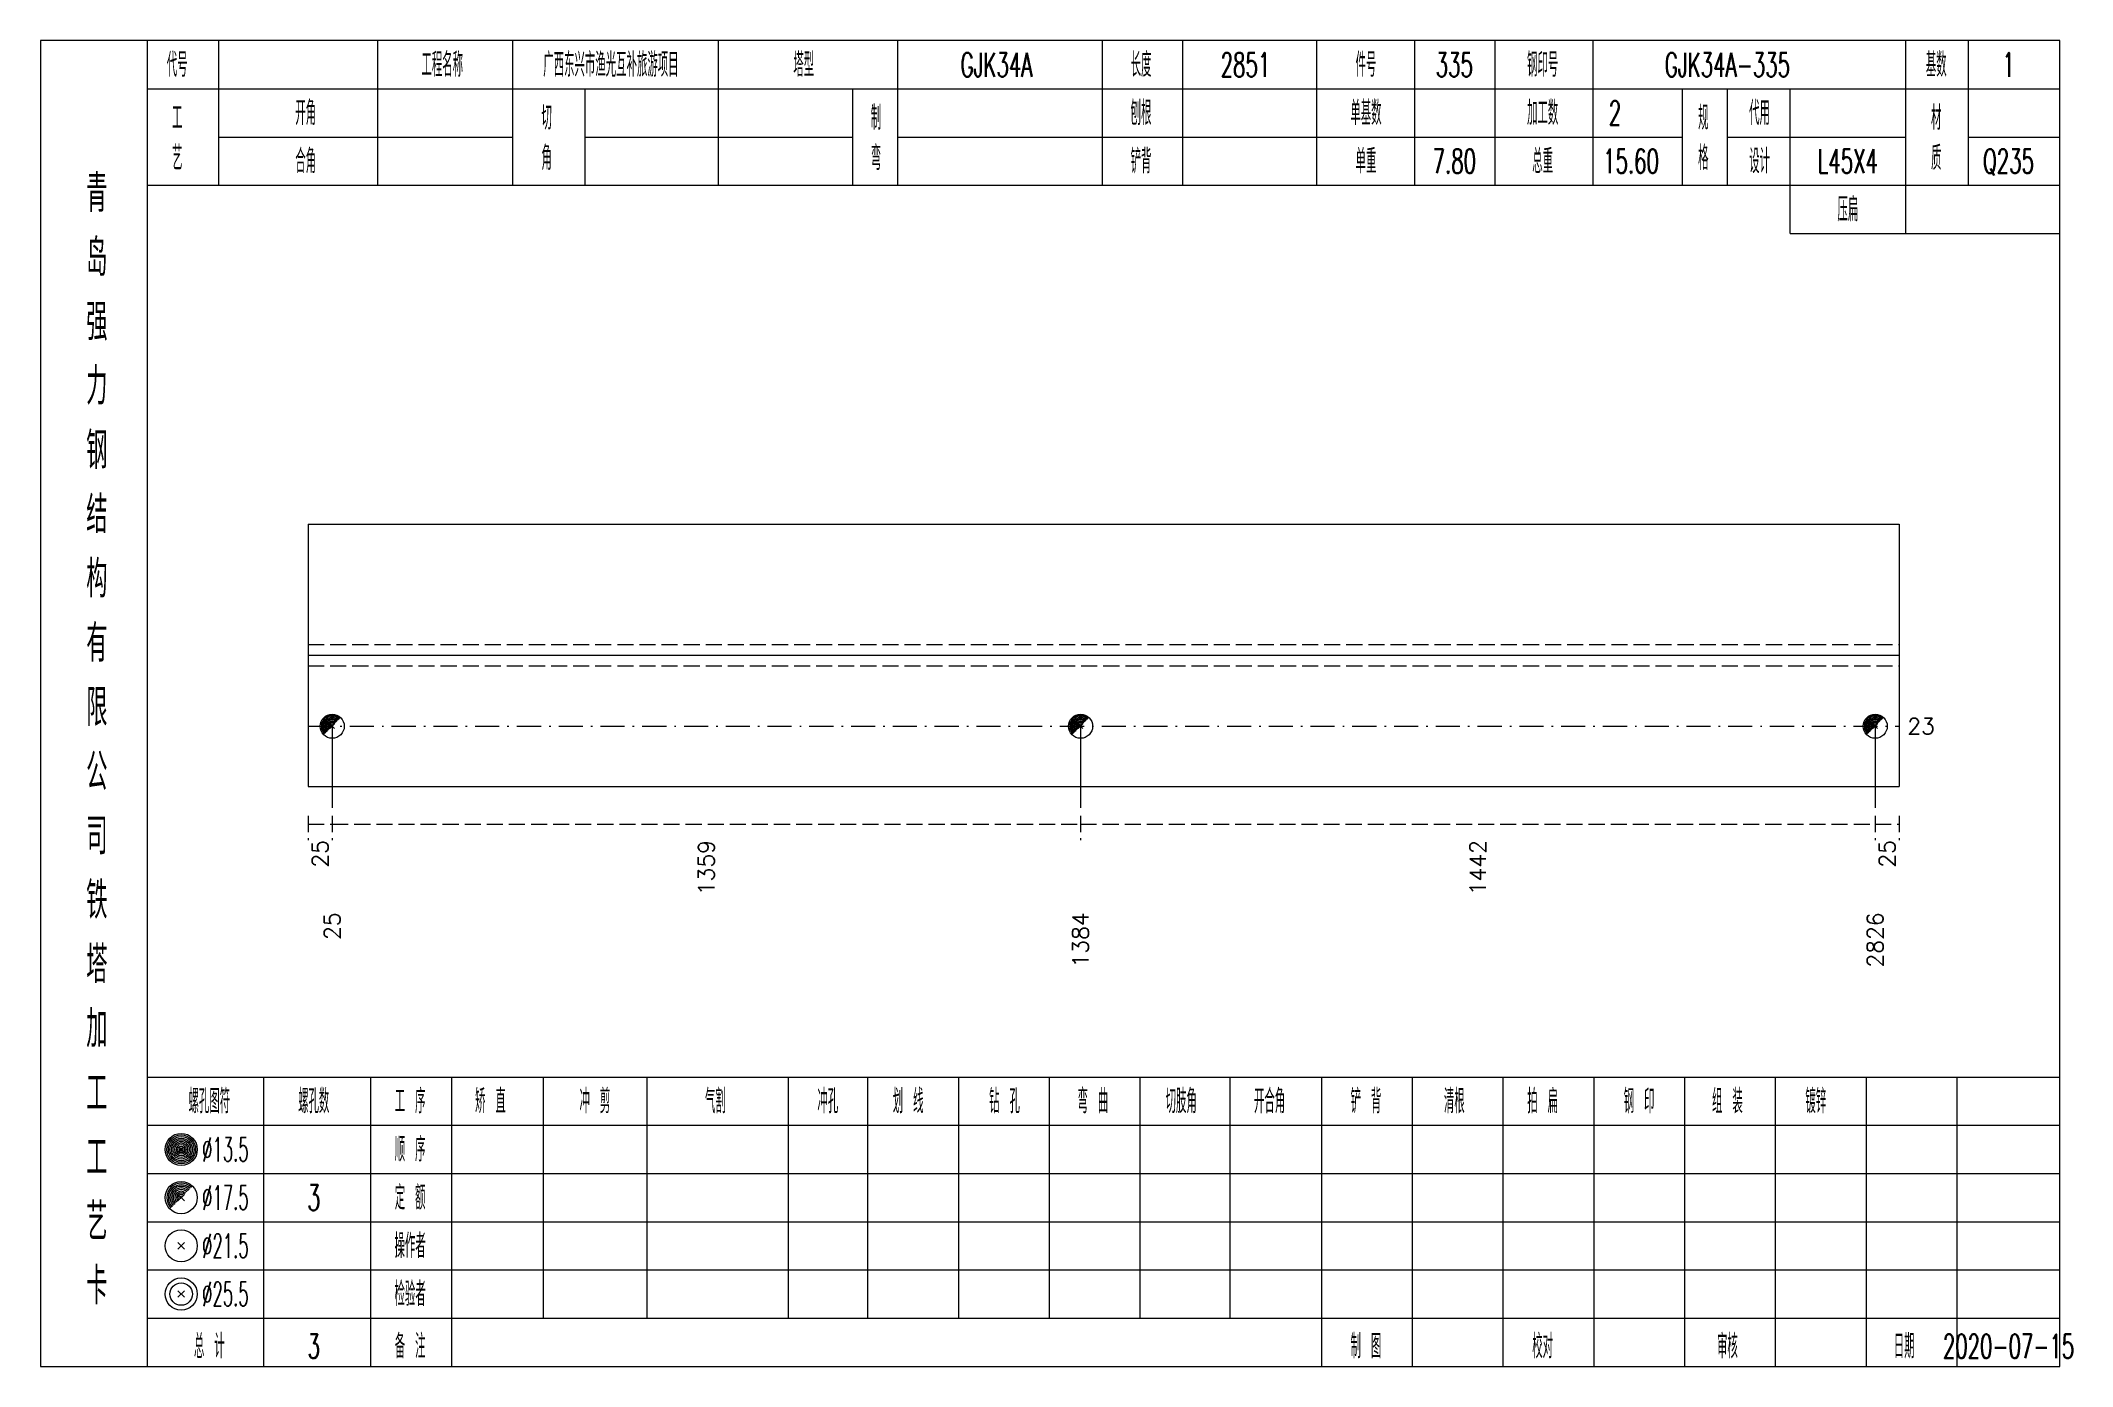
# Model space of a CAD drawing. Extents: x 0 to 2606, y -377 to 6479.
# Drawn here: x 261.4 to 514.3, y 5250 to 5415 of the extents above; entities that cross this region are included whole.
import ezdxf
from ezdxf.enums import TextEntityAlignment as Align

# ---------------------------------------------------------------- set-up
doc = ezdxf.new("R2010")
doc.units = 0
doc.header["$MEASUREMENT"] = 0
doc.linetypes.add('一点画线', pattern=[5.2, 3, -1, 0.2, -1])
doc.linetypes.add('虚线', pattern=[2.75, 2, -0.75])
doc.layers.get('0').update_dxf_attribs({"linetype": 'CONTINUOUS', "lineweight": 25})
doc.layers.add('1', color=7, linetype='CONTINUOUS', lineweight=25)
doc.layers.add('4', color=7, linetype='CONTINUOUS', lineweight=25)
doc.styles.get("Standard").update_dxf_attribs({"font": 'simplex.shx', "width": 0.7, "height": 3, "bigfont": 'gbhzfs.shx'})

msp = doc.modelspace()

# ---------------------------------------------------------------- texts
at = {"color": 7, "linetype": 'Continuous', "lineweight": 13}
msp.add_text('23', height=2, dxfattribs=at).set_placement((493.8, 5329.67), align=Align.MIDDLE_LEFT)
at = {"color": 8, "linetype": 'Continuous', "lineweight": 9}
for s, p in [('25', (296.2, 5315.5)), ('1359', (344.28, 5315.5)), ('1442', (440.33, 5315.5)), ('25', (491.3, 5315.5))]:
    msp.add_text(s, height=2, rotation=90, dxfattribs=at).set_placement(p, align=Align.MIDDLE_RIGHT)
at = {"layer": '1', "color": 7, "linetype": 'Continuous', "lineweight": 13}
for s, p in [('25', (297.7, 5306.5)), ('1384', (390.87, 5306.5)), ('2826', (489.8, 5306.5))]:
    msp.add_text(s, height=2, rotation=90, dxfattribs=at).set_placement(p, align=Align.MIDDLE_RIGHT)
at = {"layer": '4', "color": 1, "linetype": 'Continuous', "lineweight": 13}
for s, height, width, p in [('代号', 3, 0.6, (278.4, 5412)), ('工程名称', 3, 0.6, (311.4, 5412)), ('广西东兴市渔光互补旅游项目', 3, 0.6, (332.4, 5412)), ('塔型', 3, 0.6, (356.4, 5412)), ('GJK34A', 3, 0.6, (380.4, 5412)), ('长度', 3, 0.6, (398.4, 5412)), ('2851', 3, 0.6, (411.4, 5412)), ('件号', 3, 0.6, (426.4, 5412)), ('335', 3, 0.6, (437.4, 5412)), ('钢印号', 3, 0.6, (448.4, 5412)), ('GJK34A-335', 3, 0.6, (471.4, 5412)), ('基数', 3, 0.6, (497.4, 5412)), ('1', 3, 0.6, (506.4, 5412)), ('工', 3, 0.6, (278.4, 5405.4)), ('开角', 3, 0.6, (294.4, 5406)), ('切', 3, 0.6, (324.4, 5405.4)), ('制', 3, 0.6, (365.4, 5405.4)), ('刨根', 3, 0.6, (398.4, 5406)), ('单基数', 3, 0.6, (426.4, 5406)), ('加工数', 3, 0.6, (448.4, 5406)), ('2', 3, 0.6, (457.4, 5406)), ('规', 3, 0.6, (468.4, 5405.4)), ('代用', 3, 0.6, (475.4, 5406)), ('材', 3, 0.6, (497.4, 5405.4)), ('艺', 3, 0.6, (278.4, 5400.4)), ('合角', 3, 0.6, (294.4, 5400)), ('角', 3, 0.6, (324.4, 5400.4)), ('弯', 3, 0.6, (365.4, 5400.4)), ('铲背', 3, 0.6, (398.4, 5400)), ('单重', 3, 0.6, (426.4, 5400)), ('7.80', 3, 0.6, (437.4, 5400)), ('总重', 3, 0.6, (448.4, 5400)), ('15.60', 3, 0.6, (459.4, 5400)), ('格', 3, 0.6, (468.4, 5400.4)), ('设计', 3, 0.6, (475.4, 5400)), ('L45X4', 3, 0.6, (486.4, 5400)), ('质', 3, 0.6, (497.4, 5400.4)), ('Q235', 3, 0.6, (506.4, 5400)), ('青', 4.6, 0.8, (268.4, 5396)), ('压扁', 3, 0.6, (486.4, 5394)), ('岛', 4.6, 0.8, (268.4, 5388)), ('强', 4.6, 0.8, (268.4, 5380)), ('力', 4.6, 0.8, (268.4, 5372)), ('钢', 4.6, 0.8, (268.4, 5364)), ('结', 4.6, 0.8, (268.4, 5356)), ('构', 4.6, 0.8, (268.4, 5348)), ('有', 4.6, 0.8, (268.4, 5340)), ('限', 4.6, 0.8, (268.4, 5332)), ('公', 4.6, 0.8, (268.4, 5324)), ('司', 4.6, 0.8, (268.4, 5316)), ('铁', 4.6, 0.8, (268.4, 5308)), ('塔', 4.6, 0.8, (268.4, 5300)), ('加', 4.6, 0.8, (268.4, 5292)), ('工', 4.6, 0.8, (268.4, 5284)), ('螺孔图符', 3, 0.6, (282.4, 5283)), ('螺孔数', 3, 0.6, (295.4, 5283)), ('工 序', 3, 0.6, (307.4, 5283)), ('矫 直', 3, 0.6, (317.4, 5283)), ('冲 剪', 3, 0.6, (330.4, 5283)), ('气割', 3, 0.6, (345.4, 5283)), ('冲孔', 3, 0.6, (359.4, 5283)), ('划 线', 3, 0.6, (369.4, 5283)), ('钻 孔', 3, 0.6, (381.4, 5283)), ('弯 曲', 3, 0.6, (392.4, 5283)), ('切肢角', 3, 0.6, (403.4, 5283)), ('开合角', 3, 0.6, (414.4, 5283)), ('铲 背', 3, 0.6, (426.4, 5283)), ('清根', 3, 0.6, (437.4, 5283)), ('拍 扁', 3, 0.6, (448.4, 5283)), ('钢 印', 3, 0.6, (460.4, 5283)), ('组 装', 3, 0.6, (471.4, 5283)), ('镀锌', 3, 0.6, (482.4, 5283)), ('工', 4.6, 0.8, (268.4, 5276)), ('%%C13.5', 3, 0.5, (284.4, 5277)), ('顺 序', 3, 0.6, (307.4, 5277)), ('%%C17.5', 3, 0.5, (284.4, 5271)), ('3', 3.2, 0.6, (295.4, 5271)), ('定 额', 3, 0.6, (307.4, 5271)), ('艺', 4.6, 0.8, (268.4, 5268)), ('%%C21.5', 3, 0.5, (284.4, 5265)), ('操作者', 3, 0.6, (307.4, 5265)), ('卡', 4.6, 0.8, (268.4, 5260)), ('%%C25.5', 3, 0.5, (284.4, 5259)), ('检验者', 3, 0.6, (307.4, 5259)), ('总 计', 3, 0.6, (282.4, 5252.5)), ('3', 3, 0.6, (295.4, 5252.5)), ('备 注', 3, 0.6, (307.4, 5252.5)), ('制 图', 3, 0.6, (426.4, 5252.5)), ('校对', 3, 0.6, (448.4, 5252.5)), ('审核', 3, 0.6, (471.4, 5252.5)), ('日期', 3, 0.6, (493.4, 5252.5)), ('2020-07-15', 3, 0.6, (506.4, 5252.5))]:
    msp.add_text(s, height=height, dxfattribs=dict(at, width=width)).set_placement(p, align=Align.MIDDLE_CENTER)

# ---------------------------------------------------------------- linework, layer by layer
at = {"color": 7, "linetype": 'Continuous', "lineweight": 18}
for p, q in [((294.7, 5354.83), (294.7, 5322.17)), ((294.7, 5354.83), (492.8, 5354.83)), ((492.8, 5354.83), (492.8, 5322.17)), ((294.7, 5338.5), (492.8, 5338.5))]:
    msp.add_line(p, q, dxfattribs=at)
at = {"color": 1, "linetype": '虚线', "lineweight": 18}
for p, q in [((294.7, 5339.83), (492.8, 5339.83)), ((294.7, 5337.17), (492.8, 5337.17))]:
    msp.add_line(p, q, dxfattribs=at)
at = {"color": 3, "linetype": '一点画线', "lineweight": 13}
msp.add_line((294.7, 5329.67), (492.8, 5329.67), dxfattribs=at)
at = {"color": 7, "linetype": 'Continuous', "lineweight": 13}
for p, q in [((297.7, 5329.67), (297.7, 5319.5)), ((390.87, 5329.67), (390.87, 5319.5)), ((489.8, 5329.67), (489.8, 5319.5))]:
    msp.add_line(p, q, dxfattribs=at)
at = {"color": 8, "linetype": '虚线', "lineweight": 9}
for p, q in [((294.7, 5318.5), (294.7, 5315.5)), ((294.7, 5317.5), (297.7, 5317.5)), ((297.7, 5318.5), (297.7, 5315.5)), ((297.7, 5318.5), (297.7, 5315.5)), ((297.7, 5317.5), (390.87, 5317.5)), ((390.87, 5318.5), (390.87, 5315.5)), ((390.87, 5318.5), (390.87, 5315.5)), ((390.87, 5317.5), (489.8, 5317.5)), ((489.8, 5318.5), (489.8, 5315.5)), ((489.8, 5318.5), (489.8, 5315.5)), ((489.8, 5317.5), (492.8, 5317.5)), ((492.8, 5318.5), (492.8, 5315.5))]:
    msp.add_line(p, q, dxfattribs=at)
at = {"layer": '1', "color": 7, "linetype": 'Continuous', "lineweight": 0}
for p, q in [((297.4, 5329.37), (298, 5329.97)), ((297.4, 5329.97), (298, 5329.37)), ((390.57, 5329.37), (391.17, 5329.97)), ((390.57, 5329.97), (391.17, 5329.37)), ((489.5, 5329.37), (490.1, 5329.97)), ((489.5, 5329.97), (490.1, 5329.37))]:
    msp.add_line(p, q, dxfattribs=at)
at = {"layer": '1', "color": 7, "linetype": 'Continuous', "lineweight": 18}
msp.add_line((294.7, 5322.17), (492.8, 5322.17), dxfattribs=at)
at = {"layer": '1', "color": 7, "linetype": 'Continuous', "lineweight": 13}
for centre in [(297.7, 5329.67), (390.87, 5329.67), (489.8, 5329.67)]:
    msp.add_circle(centre, 1.5, dxfattribs=at)
for centre, radius in [((297.7, 5329.67), 1.35), ((297.7, 5329.67), 1.2), ((297.7, 5329.67), 1.05), ((297.7, 5329.67), 0.9), ((297.7, 5329.67), 0.75), ((297.7, 5329.67), 0.6), ((297.7, 5329.67), 0.45), ((297.7, 5329.67), 0.3), ((297.7, 5329.67), 0.15), ((390.87, 5329.67), 1.35), ((390.87, 5329.67), 1.2), ((390.87, 5329.67), 1.05), ((390.87, 5329.67), 0.9), ((390.87, 5329.67), 0.75), ((390.87, 5329.67), 0.6), ((390.87, 5329.67), 0.45), ((390.87, 5329.67), 0.3), ((390.87, 5329.67), 0.15), ((489.8, 5329.67), 1.35), ((489.8, 5329.67), 1.2), ((489.8, 5329.67), 1.05), ((489.8, 5329.67), 0.9), ((489.8, 5329.67), 0.75), ((489.8, 5329.67), 0.6), ((489.8, 5329.67), 0.45), ((489.8, 5329.67), 0.3), ((489.8, 5329.67), 0.15)]:
    msp.add_arc(centre, radius, 45, 225, dxfattribs=at)
at = {"layer": '4', "color": 1, "linetype": 'Continuous', "lineweight": 18}
for p, q in [((274.7, 5250), (274.7, 5415)), ((283.6, 5397), (283.6, 5415)), ((303.4, 5397), (303.4, 5415)), ((320.2, 5397), (320.2, 5415)), ((345.8, 5397), (345.8, 5415)), ((368.1, 5397), (368.1, 5415)), ((393.6, 5397), (393.6, 5415)), ((403.6, 5397), (403.6, 5415)), ((420.3, 5397), (420.3, 5415)), ((432.5, 5397), (432.5, 5415)), ((442.5, 5397), (442.5, 5415)), ((454.7, 5397), (454.7, 5415)), ((493.6, 5391), (493.6, 5415)), ((501.4, 5397), (501.4, 5415)), ((274.7, 5409), (512.8, 5409)), ((329.2, 5397), (329.2, 5409)), ((362.5, 5397), (362.5, 5409)), ((465.8, 5397), (465.8, 5409)), ((471.4, 5397), (471.4, 5409)), ((479.2, 5391), (479.2, 5409)), ((283.6, 5403), (320.2, 5403)), ((329.2, 5403), (362.5, 5403)), ((368.1, 5403), (465.8, 5403)), ((471.4, 5403), (493.6, 5403)), ((501.4, 5403), (512.8, 5403)), ((274.7, 5397), (512.8, 5397)), ((479.2, 5391), (512.8, 5391)), ((274.7, 5286), (512.8, 5286)), ((289.2, 5250), (289.2, 5286)), ((302.5, 5250), (302.5, 5286)), ((312.6, 5250), (312.6, 5286)), ((324, 5256), (324, 5286)), ((336.9, 5256), (336.9, 5286)), ((354.5, 5256), (354.5, 5286)), ((364.4, 5256), (364.4, 5286)), ((375.7, 5256), (375.7, 5286)), ((387, 5256), (387, 5286)), ((398.3, 5256), (398.3, 5286)), ((409.5, 5256), (409.5, 5286)), ((420.9, 5256), (420.9, 5286)), ((432.2, 5256), (432.2, 5286)), ((443.5, 5256), (443.5, 5286)), ((454.8, 5256), (454.8, 5286)), ((466.1, 5256), (466.1, 5286)), ((477.4, 5256), (477.4, 5286)), ((488.7, 5256), (488.7, 5286)), ((500, 5256), (500, 5286)), ((274.7, 5280), (512.8, 5280)), ((274.7, 5274), (512.8, 5274)), ((274.7, 5268), (512.8, 5268)), ((274.7, 5262), (512.8, 5262)), ((274.7, 5256), (512.8, 5256)), ((420.9, 5250), (420.9, 5256)), ((432.2, 5250), (432.2, 5256)), ((443.5, 5250), (443.5, 5256)), ((454.8, 5250), (454.8, 5256)), ((466.1, 5250), (466.1, 5256)), ((477.4, 5250), (477.4, 5256)), ((488.7, 5250), (488.7, 5256)), ((500, 5250), (500, 5256))]:
    msp.add_line(p, q, dxfattribs=at)
at = {"layer": '4', "color": 7, "linetype": 'Continuous', "lineweight": 13}
for p, q in [((278.7, 5276.8), (279.1, 5277.2)), ((279.1, 5276.8), (278.7, 5277.2)), ((278.5, 5264.6), (279.3, 5265.4)), ((279.3, 5264.6), (278.5, 5265.4)), ((278.5, 5258.6), (279.3, 5259.4)), ((279.3, 5258.6), (278.5, 5259.4))]:
    msp.add_line(p, q, dxfattribs=at)
at = {"layer": '4', "color": 7, "linetype": 'Continuous', "lineweight": 0}
for p, q in [((278.5, 5270.6), (279.3, 5271.4)), ((278.5, 5271.4), (279.3, 5270.6))]:
    msp.add_line(p, q, dxfattribs=at)
at = {"layer": '4', "color": 1, "linetype": 'Continuous', "lineweight": 18}
msp.add_lwpolyline([(261.4, 5415), (261.4, 5250), (512.8, 5250), (512.8, 5415)], close=True, dxfattribs=at)
at = {"layer": '4', "color": 7, "linetype": 'Continuous', "lineweight": 13}
for centre, radius in [((278.9, 5277), 2), ((278.9, 5277), 1.8), ((278.9, 5277), 1.6), ((278.9, 5277), 1.4), ((278.9, 5277), 1.2), ((278.9, 5277), 1), ((278.9, 5277), 0.8), ((278.9, 5277), 0.6), ((278.9, 5277), 0.4), ((278.9, 5277), 0.2), ((278.9, 5271), 2), ((278.9, 5265), 2), ((278.9, 5259), 2), ((278.9, 5259), 1.4)]:
    msp.add_circle(centre, radius, dxfattribs=at)
for radius in [1.8, 1.6, 1.4, 1.2, 1, 0.8, 0.6, 0.4, 0.2]:
    msp.add_arc((278.9, 5271), radius, 45, 225, dxfattribs=at)

msp.set_redraw_order([(e.dxf.handle, doc.entitydb.next_handle()) for e in msp.query("TEXT MTEXT ATTDEF DIMENSION ARC_DIMENSION")])  # texts and dimensions are drawn at this point

doc.saveas('drawing.dxf')
